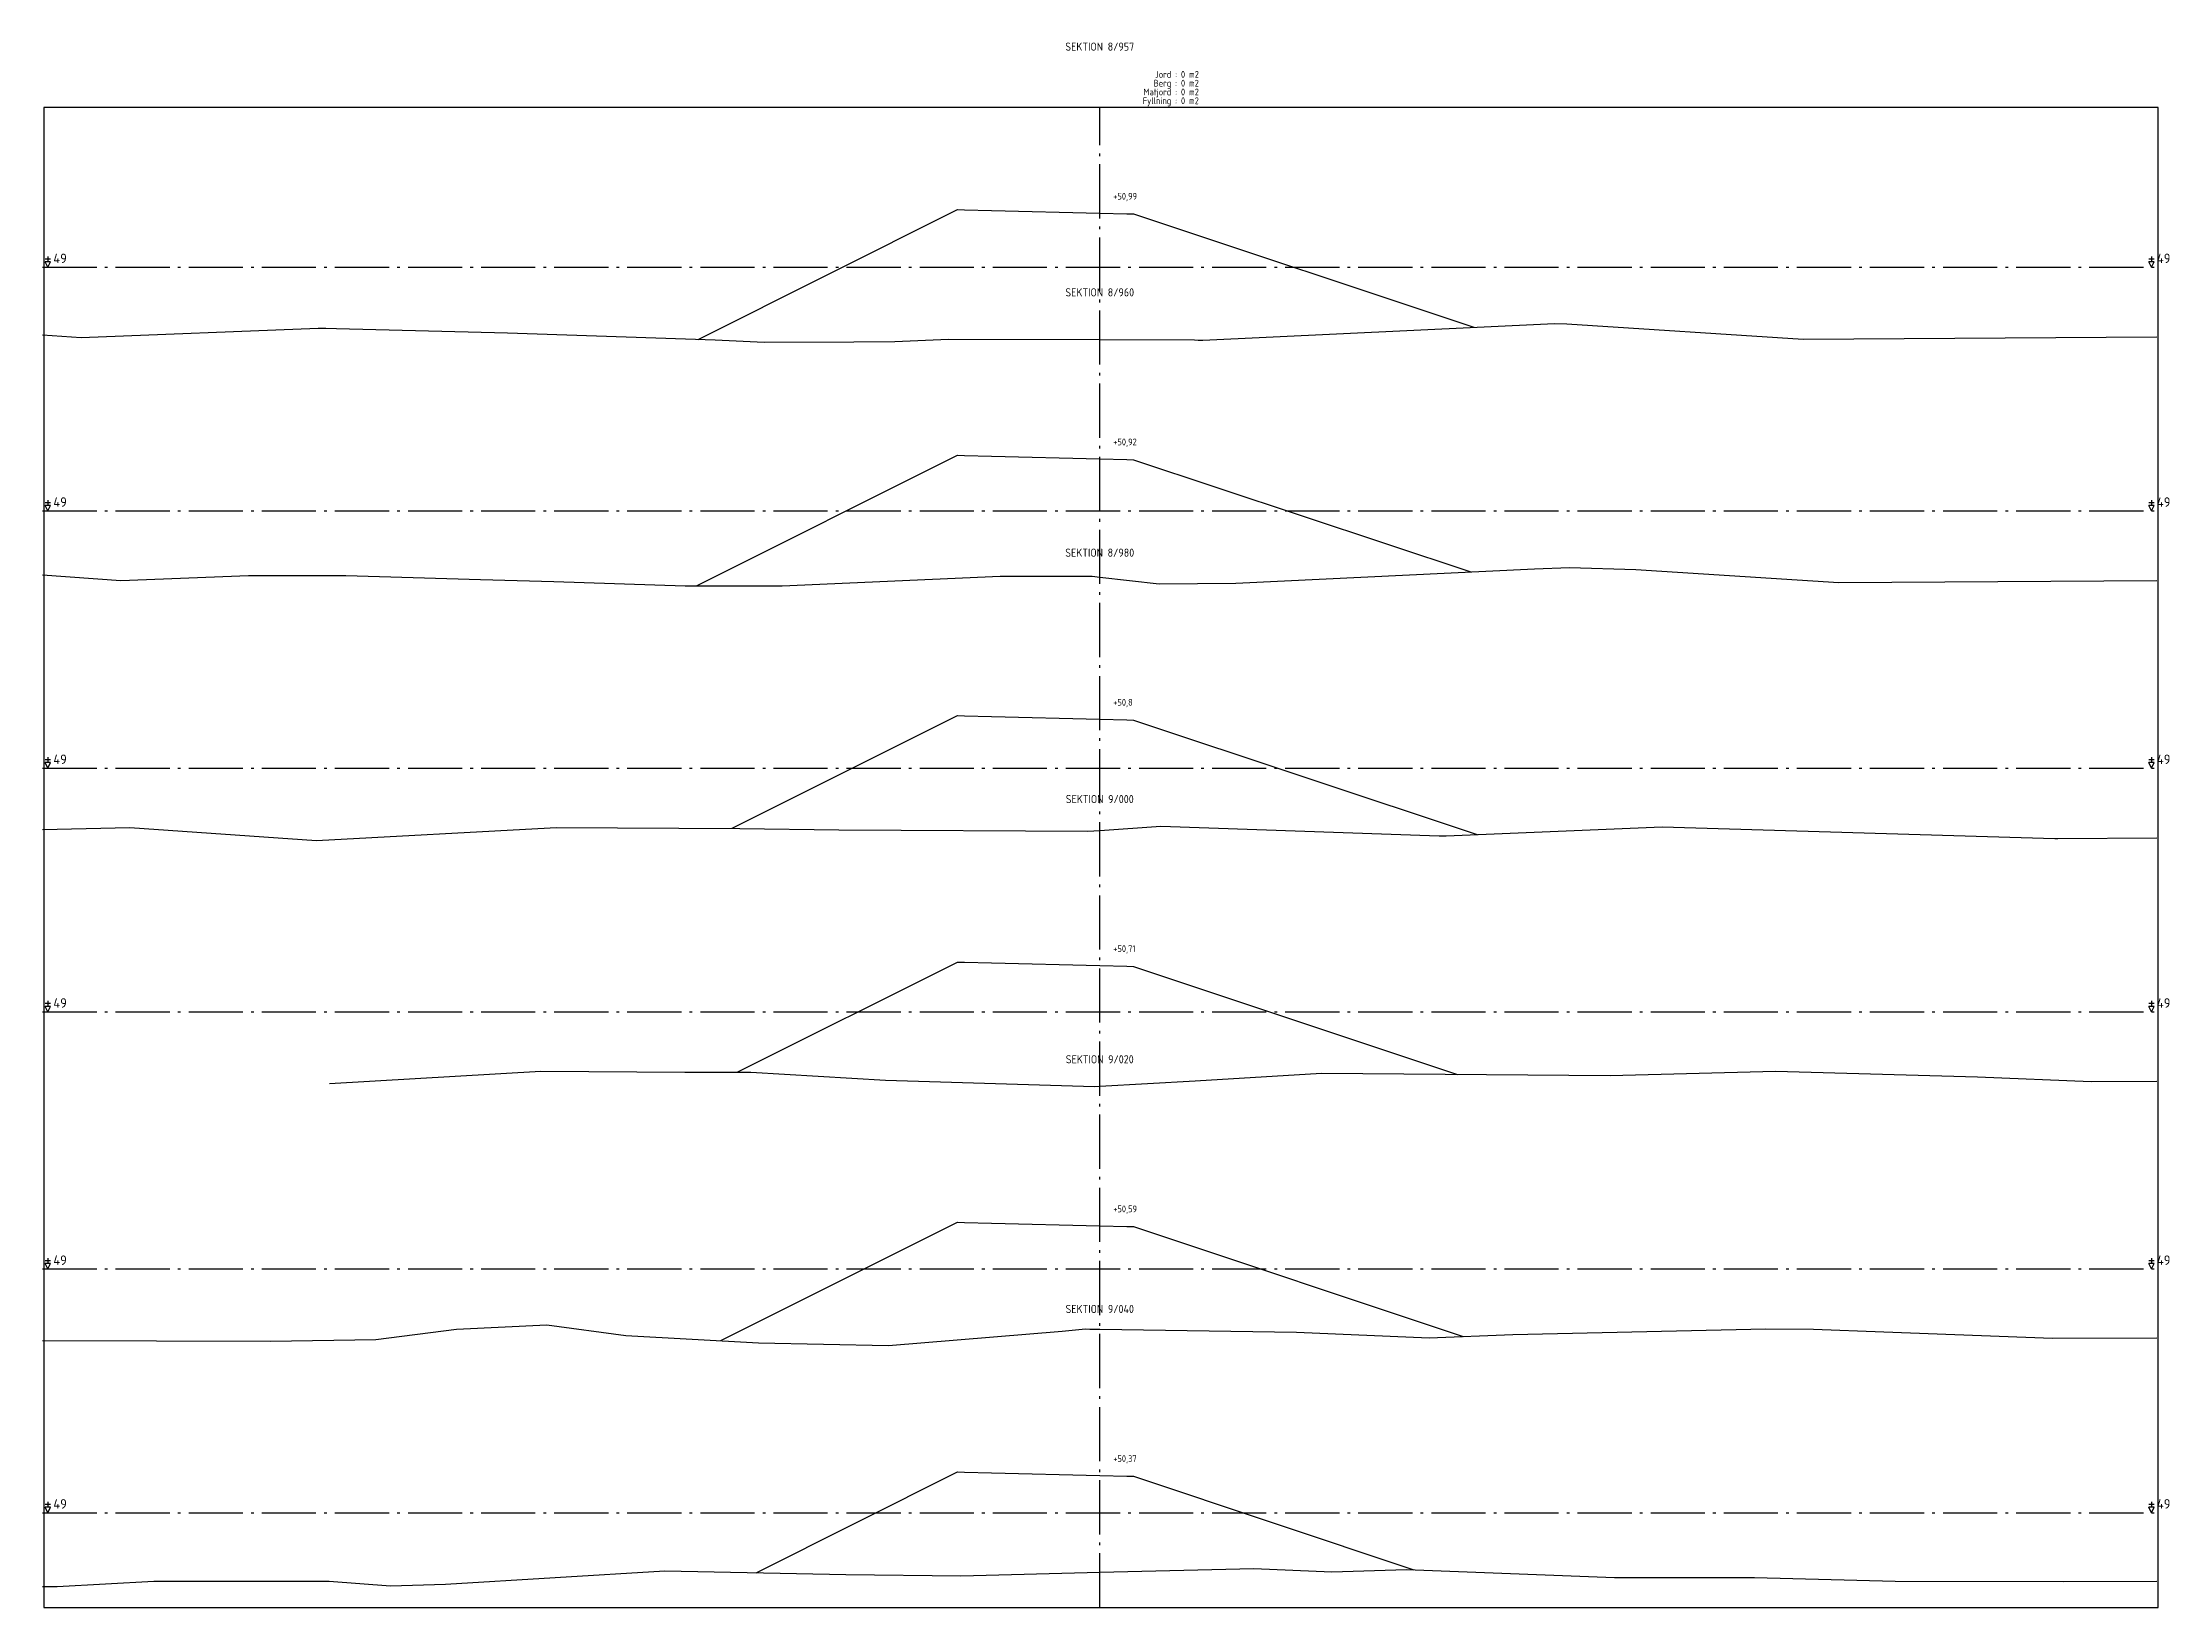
# Model space of a CAD drawing. Header units: metres. Extents: x 164066 to 165347, y 6228109 to 6230364.
# Drawn here: x 164065.9 to 164144.5, y 6228384.2 to 6228441.9 of the extents above; entities that cross this region are included whole.
import ezdxf
from ezdxf.enums import TextEntityAlignment as Align

# ---------------------------------------------------------------- set-up
doc = ezdxf.new("R2010")
doc.units = ezdxf.units.M
doc.header["$LTSCALE"] = 0.1
doc.linetypes.add('CENTRUMLINJE', pattern=[27, 20, -3, 1, -3])
for name, color, linetype in [('M-000', 7, 'Continuous'), ('M-372A', 3, 'Continuous'), ('M-374C', 6, 'Continuous'), ('M-378A', 7, 'CENTRUMLINJE'), ('M-378AT', 4, 'Continuous'), ('M-378B', 4, 'CENTRUMLINJE'), ('M-378BT', 4, 'Continuous'), ('M-378CT', 4, 'Continuous'), ('T19202X', 4, 'Continuous')]:
    doc.layers.add(name, color=color, linetype=linetype)
doc.styles.add('ISO35', font='ISO3098', dxfattribs={"height": 3.5})
doc.styles.add('P_ISO_25', font='ISO', dxfattribs={"height": 2.5})
doc.styles.add('P_ISO_30', font='ISO', dxfattribs={"height": 3})

msp = doc.modelspace()

# ---------------------------------------------------------------- texts
at = {"layer": 'M-378AT', "style": 'ISO35'}
for p in [(164066.294, 6228433.804), (164143.994, 6228433.804), (164066.294, 6228424.804), (164143.994, 6228424.804), (164066.294, 6228415.304), (164143.994, 6228415.304), (164066.294, 6228406.304), (164143.994, 6228406.304), (164066.294, 6228396.804), (164143.994, 6228396.804), (164066.294, 6228387.804), (164143.994, 6228387.804)]:
    msp.add_text('49', height=0.35, dxfattribs=at).set_placement(p)
at = {"layer": 'M-378BT', "style": 'P_ISO_30'}
for s, p in [('SEKTION 8/957', (164104.944, 6228441.649)), ('SEKTION 8/960', (164104.944, 6228432.574)), ('SEKTION 8/980', (164104.944, 6228422.959)), ('SEKTION 9/000', (164104.944, 6228413.859)), ('SEKTION 9/020', (164104.944, 6228404.249)), ('SEKTION 9/040', (164104.944, 6228395.028))]:
    msp.add_text(s, height=0.3, dxfattribs=at).set_placement(p, align=Align.CENTER)
at = {"layer": 'M-378BT', "style": 'P_ISO_25'}
for s, p in [('+50,99', (164105.444, 6228436.149)), ('+50,92', (164105.444, 6228427.074)), ('+50,8', (164105.444, 6228417.459)), ('+50,71', (164105.444, 6228408.359)), ('+50,59', (164105.444, 6228398.749)), ('+50,37', (164105.444, 6228389.528))]:
    msp.add_text(s, height=0.25, dxfattribs=at).set_placement(p)
at = {"layer": 'M-378CT', "color": 2, "style": 'P_ISO_25'}
for s, p in [('Matjord : ', (164107.944, 6228439.999)), ('Berg : ', (164107.944, 6228440.324)), ('Jord : ', (164107.944, 6228440.649)), ('Fyllning : ', (164107.944, 6228439.674))]:
    msp.add_text(s, height=0.25, dxfattribs=at).set_placement(p, align=Align.RIGHT)
for p in [(164107.944, 6228440.649), (164107.944, 6228440.324), (164107.944, 6228439.999), (164107.944, 6228439.674)]:
    msp.add_text('0 m2', height=0.25, dxfattribs=at).set_placement(p)

# ---------------------------------------------------------------- linework, layer by layer
at = {"layer": 'M-000'}
msp.add_lwpolyline([(164065.944, 6228384.154), (164144.044, 6228384.154), (164144.044, 6228439.554), (164065.944, 6228439.554), (164065.944, 6228384.154)], dxfattribs=at)
at = {"layer": 'M-372A', "color": 3, "linetype": 'Continuous'}
for points in [[(164065.894, 6228431.16), (164067.321, 6228431.055), (164076.074, 6228431.397), (164076.361, 6228431.396), (164076.757, 6228431.385), (164083.064, 6228431.223), (164090.734, 6228430.965), (164092.553, 6228430.887), (164095.858, 6228430.891), (164097.378, 6228430.912), (164099.356, 6228431), (164104.944, 6228430.983), (164108.443, 6228430.972), (164108.584, 6228430.956), (164108.747, 6228430.958), (164121.483, 6228431.563), (164121.728, 6228431.573), (164122.194, 6228431.559), (164130.921, 6228430.997), (164143.994, 6228431.078)], [(164065.894, 6228422.294), (164068.783, 6228422.081), (164073.5, 6228422.265), (164077.097, 6228422.261), (164082.067, 6228422.116), (164084.78, 6228422.047), (164089.631, 6228421.884), (164092.936, 6228421.885), (164093.21, 6228421.888), (164101.261, 6228422.246), (164104.668, 6228422.236), (164104.944, 6228422.205), (164107.135, 6228421.959), (164109.967, 6228421.983), (164121, 6228422.508), (164122.29, 6228422.561), (164124.745, 6228422.488), (164132.245, 6228422.005), (164143.994, 6228422.078)], [(164065.894, 6228412.886), (164069.121, 6228412.962), (164076.018, 6228412.481), (164084.649, 6228412.948), (164084.88, 6228412.959), (164091.649, 6228412.928), (164095.311, 6228412.879), (164104.507, 6228412.82), (164104.944, 6228412.85), (164107.197, 6228413.01), (164117.484, 6228412.656), (164117.66, 6228412.65), (164117.711, 6228412.651), (164117.736, 6228412.652), (164125.721, 6228412.985), (164140.218, 6228412.554), (164140.226, 6228412.554), (164140.234, 6228412.554), (164140.329, 6228412.555), (164143.994, 6228412.581)], [(164076.494, 6228403.51), (164084.296, 6228403.961), (164089.622, 6228403.929), (164092.058, 6228403.917), (164097.034, 6228403.628), (164104.746, 6228403.397), (164104.944, 6228403.408), (164108.466, 6228403.606), (164113.136, 6228403.882), (164123.793, 6228403.799), (164129.904, 6228403.959), (164137.361, 6228403.75), (164141.565, 6228403.579), (164143.994, 6228403.594)], [(164065.894, 6228394.018), (164074.32, 6228393.99), (164078.207, 6228394.049), (164081.185, 6228394.435), (164084.519, 6228394.596), (164087.435, 6228394.203), (164092.335, 6228393.93), (164097.139, 6228393.824), (164103.555, 6228394.36), (164104.419, 6228394.44), (164104.578, 6228394.435), (164104.944, 6228394.43), (164112.216, 6228394.324), (164117.112, 6228394.108), (164120.2, 6228394.24), (164129.541, 6228394.442), (164131.308, 6228394.429), (164133.899, 6228394.334), (164140.131, 6228394.097), (164143.994, 6228394.114)], [(164065.894, 6228384.922), (164065.997, 6228384.923), (164066.436, 6228384.93), (164069.999, 6228385.124), (164076.487, 6228385.122), (164078.747, 6228384.958), (164080.78, 6228385.009), (164088.879, 6228385.508), (164095.571, 6228385.365), (164099.814, 6228385.326), (164104.944, 6228385.451), (164110.635, 6228385.589), (164113.522, 6228385.466), (164116.277, 6228385.558), (164123.951, 6228385.257), (164129.13, 6228385.257), (164134.318, 6228385.119), (164140.535, 6228385.115), (164143.994, 6228385.126)]]:
    msp.add_lwpolyline(points, dxfattribs=at)
at = {"layer": 'M-374C', "color": 6, "linetype": 'Continuous'}
for points in [[(164090.107, 6228430.986), (164099.694, 6228435.78), (164099.944, 6228435.774), (164100.944, 6228435.749), (164104.944, 6228435.649), (164105.944, 6228435.624), (164106.194, 6228435.618), (164118.758, 6228431.434)], [(164090.053, 6228421.884), (164099.694, 6228426.705), (164099.944, 6228426.699), (164100.944, 6228426.674), (164104.944, 6228426.574), (164105.944, 6228426.549), (164106.194, 6228426.543), (164118.646, 6228422.396)], [(164091.372, 6228412.93), (164099.694, 6228417.09), (164099.944, 6228417.084), (164100.944, 6228417.059), (164104.944, 6228416.959), (164105.944, 6228416.934), (164106.194, 6228416.928), (164118.889, 6228412.7)], [(164091.552, 6228403.92), (164099.694, 6228407.991), (164099.944, 6228407.984), (164100.944, 6228407.959), (164104.944, 6228407.859), (164105.944, 6228407.834), (164106.194, 6228407.828), (164118.161, 6228403.843)], [(164090.95, 6228394.008), (164099.694, 6228398.38), (164099.944, 6228398.374), (164100.944, 6228398.349), (164104.944, 6228398.249), (164105.944, 6228398.224), (164106.194, 6228398.217), (164118.372, 6228394.162)], [(164092.249, 6228385.436), (164099.694, 6228389.159), (164099.944, 6228389.153), (164100.944, 6228389.128), (164104.944, 6228389.028), (164105.944, 6228389.003), (164106.194, 6228388.997), (164116.551, 6228385.548)]]:
    msp.add_lwpolyline(points, dxfattribs=at)
at = {"layer": 'M-378A'}
for p, q in [((164065.894, 6228433.654), (164143.994, 6228433.654)), ((164065.894, 6228424.654), (164143.994, 6228424.654)), ((164065.894, 6228415.154), (164143.994, 6228415.154)), ((164065.894, 6228406.154), (164143.994, 6228406.154)), ((164065.894, 6228396.654), (164143.994, 6228396.654)), ((164065.894, 6228387.654), (164143.994, 6228387.654))]:
    msp.add_line(p, q, dxfattribs=at)
at = {"layer": 'M-378AT'}
for p, q in [((164066.094, 6228434.054), (164066.094, 6228433.854)), ((164143.794, 6228434.054), (164143.794, 6228433.854)), ((164066.194, 6228433.954), (164065.994, 6228433.954)), ((164066.094, 6228433.654), (164065.994, 6228433.854)), ((164066.194, 6228433.854), (164065.994, 6228433.854)), ((164066.094, 6228433.654), (164066.194, 6228433.854)), ((164143.894, 6228433.954), (164143.694, 6228433.954)), ((164143.794, 6228433.654), (164143.694, 6228433.854)), ((164143.894, 6228433.854), (164143.694, 6228433.854)), ((164143.794, 6228433.654), (164143.894, 6228433.854)), ((164066.194, 6228424.954), (164065.994, 6228424.954)), ((164066.094, 6228424.654), (164065.994, 6228424.854)), ((164066.194, 6228424.854), (164065.994, 6228424.854)), ((164066.094, 6228425.054), (164066.094, 6228424.854)), ((164066.094, 6228424.654), (164066.194, 6228424.854)), ((164143.894, 6228424.954), (164143.694, 6228424.954)), ((164143.794, 6228424.654), (164143.694, 6228424.854)), ((164143.894, 6228424.854), (164143.694, 6228424.854)), ((164143.794, 6228425.054), (164143.794, 6228424.854)), ((164143.794, 6228424.654), (164143.894, 6228424.854)), ((164066.194, 6228415.454), (164065.994, 6228415.454)), ((164066.094, 6228415.154), (164065.994, 6228415.354)), ((164066.194, 6228415.354), (164065.994, 6228415.354)), ((164066.094, 6228415.554), (164066.094, 6228415.354)), ((164066.094, 6228415.154), (164066.194, 6228415.354)), ((164143.894, 6228415.454), (164143.694, 6228415.454)), ((164143.794, 6228415.154), (164143.694, 6228415.354)), ((164143.894, 6228415.354), (164143.694, 6228415.354)), ((164143.794, 6228415.554), (164143.794, 6228415.354)), ((164143.794, 6228415.154), (164143.894, 6228415.354)), ((164066.094, 6228406.554), (164066.094, 6228406.354)), ((164143.794, 6228406.554), (164143.794, 6228406.354)), ((164066.194, 6228406.454), (164065.994, 6228406.454)), ((164066.094, 6228406.154), (164065.994, 6228406.354)), ((164066.194, 6228406.354), (164065.994, 6228406.354)), ((164066.094, 6228406.154), (164066.194, 6228406.354)), ((164143.894, 6228406.454), (164143.694, 6228406.454)), ((164143.794, 6228406.154), (164143.694, 6228406.354)), ((164143.894, 6228406.354), (164143.694, 6228406.354)), ((164143.794, 6228406.154), (164143.894, 6228406.354)), ((164066.094, 6228397.054), (164066.094, 6228396.854)), ((164143.794, 6228397.054), (164143.794, 6228396.854)), ((164066.194, 6228396.954), (164065.994, 6228396.954)), ((164066.094, 6228396.654), (164065.994, 6228396.854)), ((164066.194, 6228396.854), (164065.994, 6228396.854)), ((164066.094, 6228396.654), (164066.194, 6228396.854)), ((164143.894, 6228396.954), (164143.694, 6228396.954)), ((164143.794, 6228396.654), (164143.694, 6228396.854)), ((164143.894, 6228396.854), (164143.694, 6228396.854)), ((164143.794, 6228396.654), (164143.894, 6228396.854)), ((164066.194, 6228387.954), (164065.994, 6228387.954)), ((164066.094, 6228387.654), (164065.994, 6228387.854)), ((164066.194, 6228387.854), (164065.994, 6228387.854)), ((164066.094, 6228388.054), (164066.094, 6228387.854)), ((164066.094, 6228387.654), (164066.194, 6228387.854)), ((164143.894, 6228387.954), (164143.694, 6228387.954)), ((164143.794, 6228387.654), (164143.694, 6228387.854)), ((164143.894, 6228387.854), (164143.694, 6228387.854)), ((164143.794, 6228388.054), (164143.794, 6228387.854)), ((164143.794, 6228387.654), (164143.894, 6228387.854))]:
    msp.add_line(p, q, dxfattribs=at)
at = {"layer": 'M-378B', "linetype": 'CENTRUMLINJE'}
msp.add_line((164104.944, 6228384.154), (164104.944, 6228439.554), dxfattribs=at)
at = {"layer": 'T19202X'}
for centre in [(164104.944, 6228430.154), (164104.944, 6228421.154), (164104.944, 6228411.654), (164104.944, 6228402.654), (164104.944, 6228393.154), (164104.944, 6228384.154)]:
    msp.add_circle(centre, 0.001, dxfattribs=at)

msp.set_redraw_order([(e.dxf.handle, doc.entitydb.next_handle()) for e in msp.query("TEXT MTEXT ATTDEF DIMENSION ARC_DIMENSION")])  # texts and dimensions are drawn at this point

doc.saveas('drawing.dxf')
